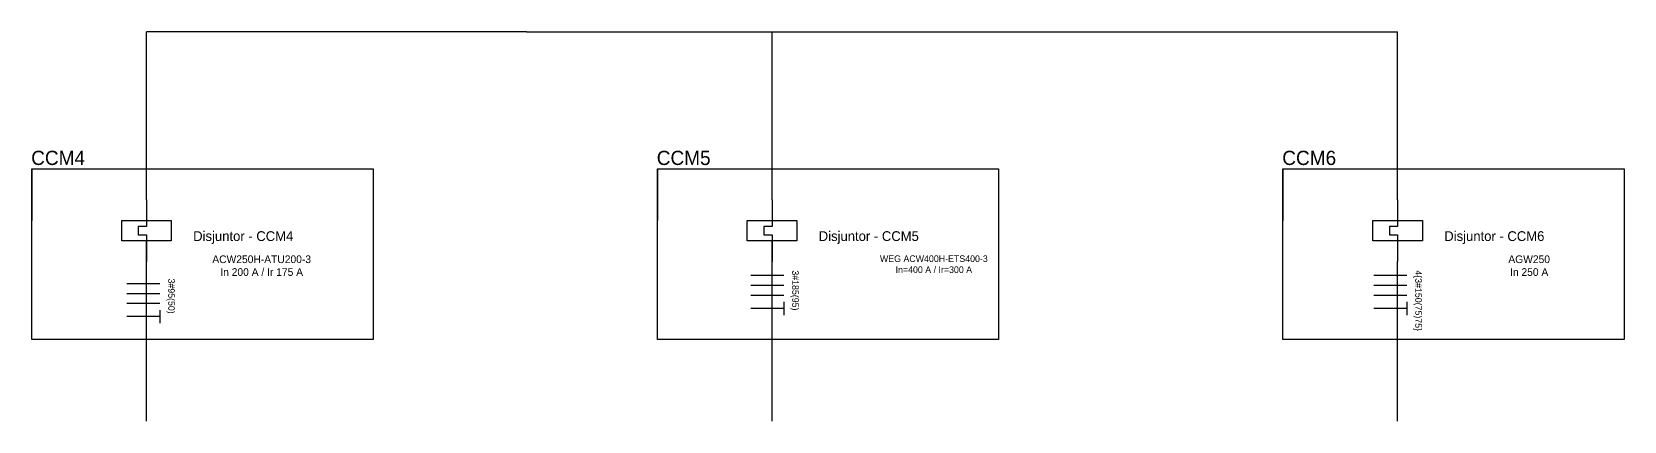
# Model space of a CAD drawing. Extents: x -646 to 641, y -554 to 322.
# Drawn here: x -486.5 to -390, y -15.5 to 8.1 of the extents above; entities that cross this region are included whole.
import ezdxf

# ---------------------------------------------------------------- set-up
doc = ezdxf.new("R2010")
doc.units = 0
doc.header["$MEASUREMENT"] = 0
for name, color, linetype in [('ELET_TRIFILAR_TEXTO', 4, 'Continuous'), ('ELET_UNIFILAR_TEXTO', 4, 'Continuous'), ('ELT_UNIFILAR_DESENHO', 5, 'Continuous')]:
    doc.layers.add(name, color=color, linetype=linetype)

msp = doc.modelspace()

# ---------------------------------------------------------------- texts
at = {"layer": 'ELET_TRIFILAR_TEXTO', "ltscale": 50}
msp.add_text('Disjuntor - CCM4 ', height=0.59177, dxfattribs=at).set_placement((-476.674, -4.59))
at = {"layer": 'ELET_TRIFILAR_TEXTO', "attachment_point": 1}
for s, insert, char_height in [('CCM4', (-486.491, 0.879), 0.8616), ('\\pxsm1,qc;{\\H0.48889x;ACW250H-ATU200-3\\PIn 200 A / Ir 175 A\\H2.04545x;\\C7; }', (-475.514, -5.463), 0.95165)]:
    msp.add_mtext(s, dxfattribs=dict(at, insert=insert, char_height=char_height))
at = {"layer": 'ELET_TRIFILAR_TEXTO', "insert": (-477.789, -6.864), "char_height": 0.39879, "width": 3.11582, "attachment_point": 1, "rotation": 270}
msp.add_mtext('\\A1;3#95(50)', dxfattribs=at)
at = {"layer": 'ELET_UNIFILAR_TEXTO', "ltscale": 50}
for s, p in [('Disjuntor - CCM5 ', (-438.764, -4.59)), ('Disjuntor - CCM6 ', (-400.855, -4.59))]:
    msp.add_text(s, height=0.59177, dxfattribs=at).set_placement(p)
at = {"layer": 'ELET_UNIFILAR_TEXTO', "attachment_point": 1}
for s, insert, char_height in [('CCM5', (-448.581, 0.879), 0.8616), ('\\pxsm1,qc;{\\H0.42x;WEG ACW400H-ETS400-3\\PIn=400 A / Ir=300 A\\C7; }', (-435.055, -5.463), 0.95165), ('\\pxsm1,qc;{\\H0.48889x;AGW250  \\PIn 250 A\\H2.04545x;\\C7; }', (-397.145, -5.463), 0.95165)]:
    msp.add_mtext(s, dxfattribs=dict(at, insert=insert, char_height=char_height))
at = {"layer": 'ELET_UNIFILAR_TEXTO', "insert": (-410.672, 0.879), "char_height": 0.8616, "width": 4.83467, "attachment_point": 1}
msp.add_mtext('CCM6', dxfattribs=at)
at = {"layer": 'ELET_UNIFILAR_TEXTO', "width": 3.11582, "attachment_point": 1, "rotation": 270}
for s, insert, char_height in [('3#185(95)', (-439.975, -6.37), 0.3988), ('\\A1;4\\{3#150(75)75\\}', (-402.217, -6.37), 0.39879)]:
    msp.add_mtext(s, dxfattribs=dict(at, insert=insert, char_height=char_height))

# ---------------------------------------------------------------- linework, layer by layer
at = {"layer": 'ELT_UNIFILAR_DESENHO'}
for p, q in [((-479.501, 1.524), (-479.501, 8.09)), ((-456.482, 8.09), (-479.501, 8.09)), ((-441.592, 1.524), (-441.592, 8.09)), ((-423.789, 8.09), (-403.682, 8.09)), ((-403.682, 1.524), (-403.682, 8.09)), ((-479.501, -2.088), (-479.501, 1.524)), ((-441.592, -2.088), (-441.592, 1.524)), ((-403.682, -2.088), (-403.682, 1.524)), ((-486.451, -0.22), (-465.773, -0.22)), ((-486.451, -10.559), (-486.451, -0.22)), ((-486.451, -0.22), (-486.451, -3.338)), ((-465.773, -0.22), (-465.773, -10.559)), ((-448.541, -0.22), (-448.541, -3.338)), ((-448.541, -0.22), (-427.863, -0.22)), ((-448.541, -10.559), (-448.541, -0.22)), ((-427.863, -0.22), (-427.863, -10.559)), ((-410.632, -0.22), (-410.632, -3.338)), ((-410.632, -0.22), (-389.954, -0.22)), ((-410.632, -10.559), (-410.632, -0.22)), ((-389.954, -0.22), (-389.954, -10.559)), ((-440.888, -6.691), (-442.882, -6.691)), ((-403.131, -6.691), (-405.125, -6.691)), ((-478.702, -7.185), (-480.696, -7.185)), ((-440.888, -7.289), (-442.882, -7.289)), ((-403.131, -7.289), (-405.125, -7.289)), ((-478.702, -7.783), (-480.696, -7.783)), ((-478.702, -8.381), (-480.696, -8.381)), ((-440.888, -7.888), (-442.882, -7.888)), ((-440.888, -8.682), (-442.882, -8.682)), ((-440.888, -8.284), (-440.888, -9.081)), ((-403.131, -7.888), (-405.125, -7.888)), ((-403.131, -8.682), (-405.125, -8.682)), ((-403.131, -8.284), (-403.131, -9.081)), ((-478.702, -9.176), (-480.696, -9.176)), ((-478.702, -8.777), (-478.702, -9.575)), ((-465.773, -10.559), (-486.451, -10.559)), ((-427.863, -10.559), (-448.541, -10.559)), ((-389.954, -10.559), (-410.632, -10.559))]:
    msp.add_line(p, q, dxfattribs=at)
at = {"layer": 'ELT_UNIFILAR_DESENHO', "ltscale": 50}
for p, q in [((-456.482, 8.09), (-423.789, 8.09)), ((-479.501, -2.088), (-479.501, -3.338)), ((-441.592, -2.088), (-441.592, -3.338)), ((-403.682, -2.088), (-403.682, -3.338)), ((-480.001, -3.713), (-480.001, -4.213)), ((-479.501, -3.713), (-480.001, -3.713)), ((-479.501, -3.338), (-479.501, -3.713)), ((-442.092, -3.713), (-442.092, -4.213)), ((-441.592, -3.713), (-442.092, -3.713)), ((-441.592, -3.338), (-441.592, -3.713)), ((-404.182, -3.713), (-404.182, -4.213)), ((-403.682, -3.713), (-404.182, -3.713)), ((-403.682, -3.338), (-403.682, -3.713)), ((-480.001, -4.213), (-479.501, -4.213)), ((-479.501, -4.213), (-479.501, -4.588)), ((-479.501, -4.588), (-479.501, -5.838)), ((-442.092, -4.213), (-441.592, -4.213)), ((-441.592, -4.213), (-441.592, -4.588)), ((-441.592, -4.588), (-441.592, -5.838)), ((-404.182, -4.213), (-403.682, -4.213)), ((-403.682, -4.213), (-403.682, -4.588)), ((-403.682, -4.588), (-403.682, -5.838))]:
    msp.add_line(p, q, dxfattribs=at)
at = {"layer": 'ELT_UNIFILAR_DESENHO', "linetype": 'ByBlock'}
for p, q in [((-479.501, -15.512), (-479.501, -4.588)), ((-441.592, -15.512), (-441.592, -4.588)), ((-403.682, -15.512), (-403.682, -5.838))]:
    msp.add_line(p, q, dxfattribs=at)
at = {"layer": 'ELT_UNIFILAR_DESENHO'}
for points in [[(-481.001, -3.338), (-478.002, -3.338), (-478.002, -4.588), (-481.001, -4.588)], [(-481.001, -3.338), (-478.002, -3.338), (-478.002, -4.588), (-481.001, -4.588)], [(-481.001, -3.338), (-478.002, -3.338), (-478.002, -4.588), (-481.001, -4.588)], [(-481.001, -3.338), (-478.002, -3.338), (-478.002, -4.588), (-481.001, -4.588)], [(-443.092, -3.338), (-440.092, -3.338), (-440.092, -4.588), (-443.092, -4.588)], [(-443.092, -3.338), (-440.092, -3.338), (-440.092, -4.588), (-443.092, -4.588)], [(-443.092, -3.338), (-440.092, -3.338), (-440.092, -4.588), (-443.092, -4.588)], [(-443.092, -3.338), (-440.092, -3.338), (-440.092, -4.588), (-443.092, -4.588)], [(-405.182, -3.338), (-402.182, -3.338), (-402.182, -4.588), (-405.182, -4.588)], [(-405.182, -3.338), (-402.182, -3.338), (-402.182, -4.588), (-405.182, -4.588)], [(-405.182, -3.338), (-402.182, -3.338), (-402.182, -4.588), (-405.182, -4.588)], [(-405.182, -3.338), (-402.182, -3.338), (-402.182, -4.588), (-405.182, -4.588)]]:
    msp.add_lwpolyline(points, close=True, dxfattribs=at)

msp.set_redraw_order([(e.dxf.handle, doc.entitydb.next_handle()) for e in msp.query("TEXT MTEXT ATTDEF DIMENSION ARC_DIMENSION")])  # texts and dimensions are drawn at this point

doc.saveas('drawing.dxf')
